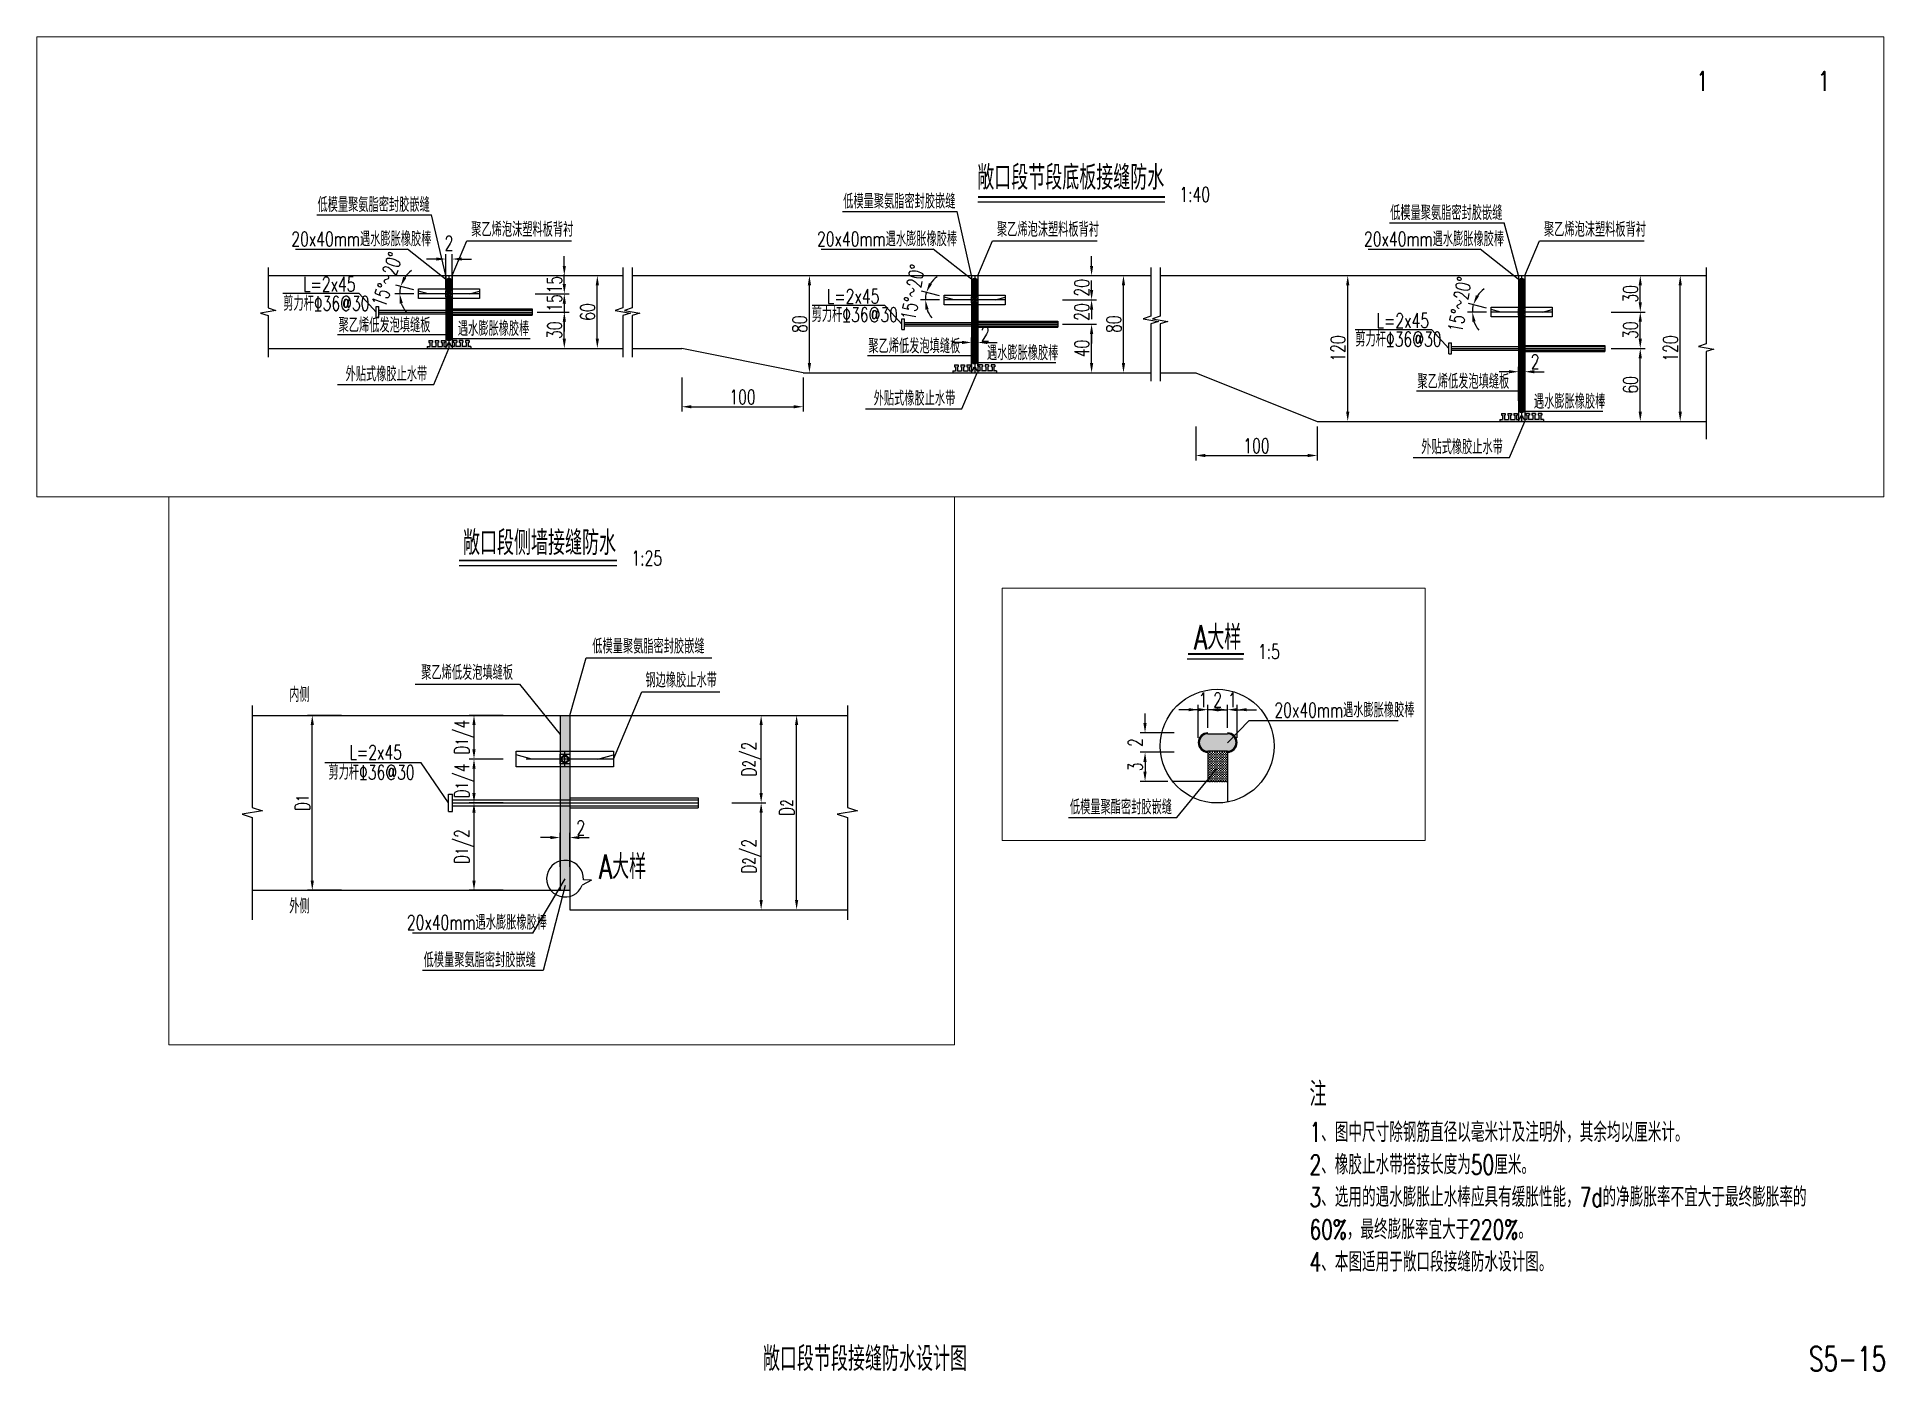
# Paper-space layout '布局1' of a CAD drawing. Header units: millimetres. Extents: x 450 to 830, y 12 to 287.
# The model-space entities are those that its viewports show. They can reach past a viewport. Long polylines and large blocks are cut down to what shows.
import ezdxf

# ---------------------------------------------------------------- set-up
doc = ezdxf.new("R2010")
doc.units = ezdxf.units.MM
doc.header["$LTSCALE"] = 0.3
doc.header["$MEASUREMENT"] = 0
doc.linetypes.add('ACAD_ISO04W100', pattern=[30, 24, -3, 0, -3])
for name, color, linetype in [('填充', 8, 'Continuous'), ('文字', 7, 'Continuous'), ('标注', 7, 'Continuous'), ('次轮廓线', 7, 'Continuous'), ('点划线', 6, 'ACAD_ISO04W100'), ('轮廓线', 1, 'Continuous')]:
    doc.layers.add(name, color=color, linetype=linetype)
doc.styles.get("Standard").update_dxf_attribs({"font": 'simplex1.shx', "width": 0.7, "bigfont": 'hztxt.shx'})
doc.dimstyles.new('25', dxfattribs={"dimscale": 2.5, "dimtxt": 3, "dimasz": 2, "dimexe": 1, "dimexo": 1, "dimgap": 0.5, "dimtad": 1, "dimdec": 1, "dimdsep": 46, "dimtxsty": 'Standard', "dimcen": 0.5, "dimadec": 0, "dimazin": 0, "dimtfac": 1, "dimtdec": 1, "dimtofl": 0, "dimtmove": 2, "dimatfit": 3, "dimfxl": 0, "dimtolj": 1, "dimtzin": 0, "dimarcsym": 0})
doc.dimstyles.new('40', dxfattribs={"dimscale": 4, "dimtxt": 3, "dimasz": 2, "dimexe": 1, "dimexo": 1, "dimgap": 0.5, "dimtad": 1, "dimdec": 1, "dimdsep": 46, "dimtxsty": 'Standard', "dimcen": 0.5, "dimadec": 0, "dimazin": 0, "dimtfac": 1, "dimtdec": 1, "dimtofl": 0, "dimtmove": 2, "dimatfit": 3, "dimfxl": 0, "dimtolj": 1, "dimtzin": 0, "dimarcsym": 0})
doc.dimstyles.new('5', dxfattribs={"dimscale": 0.5, "dimtxt": 3, "dimasz": 2, "dimexe": 1, "dimexo": 1, "dimgap": 0.5, "dimtad": 1, "dimdec": 1, "dimdsep": 46, "dimtxsty": 'Standard', "dimcen": 0.5, "dimadec": 0, "dimazin": 0, "dimtfac": 1, "dimtdec": 1, "dimtofl": 0, "dimtmove": 2, "dimatfit": 3, "dimfxl": 0, "dimtolj": 1, "dimtzin": 0, "dimarcsym": 0})

psp = doc.layouts.new('布局1')

# ---------------------------------------------------------------- texts
at = {"layer": '文字', "width": 0.7}
for s, height, p in [('1', 4, (791.48, 275.88)), ('1', 4, (816.48, 275.88)), ('敞口段节段接缝防水设计图', 5, (599.38, 12.52)), ('S5-15', 5, (814.62, 12.52))]:
    psp.add_text(s, height=height, dxfattribs=at).set_placement(p)
at = {"layer": '文字', "insert": (711.85, 71.96), "char_height": 4, "width": 110.5246, "attachment_point": 1}
psp.add_mtext('{\\H1.25x;注\\P}1、图中尺寸除钢筋直径以毫米计及注明外，其余均以厘米计。\\P2、橡胶止水带搭接长度为50厘米。\\P3、选用的遇水膨胀止水棒应具有缓胀性能，7d的净膨胀率不宜大于最终膨胀率的60%，最终膨胀率宜大于220%。\\P4、本图适用于敞口段接缝防水设计图。', dxfattribs=at)

msp = doc.modelspace()

# ---------------------------------------------------------------- texts
at = {"layer": '文字', "width": 0.7}
for s, height, p in [('敞口段节段底板接缝防水', 20, (13634.79, 23570.56)), ('1:40', 12, (13801.26, 23560.59)), ('低模量聚氨脂密封胶嵌缝', 12, (13524.49, 23554.99)), ('低模量聚氨脂密封胶嵌缝', 12, (13091.81, 23552.23)), ('低模量聚氨脂密封胶嵌缝', 12, (13974.68, 23545.54)), ('聚乙烯泡沫塑料板背衬', 12, (13218.36, 23531.87)), ('聚乙烯泡沫塑料板背衬', 12, (13651.04, 23531.87)), ('聚乙烯泡沫塑料板背衬', 12, (14101.23, 23531.87)), ('20x40mm遇水膨胀橡胶棒', 12, (13070.27, 23524)), ('20x40mm遇水膨胀橡胶棒', 12, (13502.95, 23524)), ('20x40mm遇水膨胀橡胶棒', 12, (13953.14, 23524)), ('L=2x45', 12, (13079.9, 23486.81)), ('L=2x45', 12, (13511.06, 23476.81)), ('剪力杆%%13136@30', 12, (13063.63, 23470.98)), ('剪力杆%%13136@30', 12, (13498.58, 23461.7)), ('L=2x45', 12, (13963.46, 23456.81)), ('聚乙烯低发泡填缝板', 12, (13109.16, 23453.1)), ('遇水膨胀橡胶棒', 12, (13207.36, 23450.23)), ('剪力杆%%13136@30', 12, (13946.02, 23441.51)), ('聚乙烯低发泡填缝板', 12, (13545.21, 23435.89)), ('遇水膨胀橡胶棒', 12, (13642.82, 23430.23)), (' 外贴式橡胶止水带', 12, (13109.16, 23412.84)), ('聚乙烯低发泡填缝板', 12, (13997.1, 23406.73)), (' 外贴式橡胶止水带', 12, (13543.8, 23392.84)), ('遇水膨胀橡胶棒', 12, (14093.01, 23390.23)), (' 外贴式橡胶止水带', 12, (13994.53, 23352.84)), ('敞口段侧墙接缝防水', 12.5, (13269.94, 23167.73)), ('1:25', 7.5, (13356.62, 23162.39)), ('低模量聚氨脂密封胶嵌缝', 7.5, (13336.47, 23117.05)), ('聚乙烯低发泡填缝板', 7.5, (13248.45, 23103.53)), ('钢边橡胶止水带', 7.5, (13363.82, 23099.6)), ('A大样', 2.5, (12482.67, 23103.47)), ('1:5', 1.5, (12489.23, 23102.52)), ('内侧', 7.5, (13180.54, 23092.18)), ('20x40mm遇水膨胀橡胶棒', 1.5, (12490.93, 23096.5)), ('低模量聚酯密封胶嵌缝', 1.5, (12469.89, 23086.52)), ('L=2x45', 7.5, (13211.53, 23062.47)), ('剪力杆%%13136@30', 7.5, (13200.74, 23052.18)), ('A大样', 12.5, (13339.91, 23001.09)), ('外侧', 7.5, (13180.54, 22983.33)), ('20x40mm遇水膨胀橡胶棒', 7.5, (13241.08, 22974.98)), ('低模量聚氨脂密封胶嵌缝', 7.5, (13249.71, 22955.69))]:
    msp.add_text(s, height=height, dxfattribs=at).set_placement(p)

# ---------------------------------------------------------------- blocks, each defined once
blk = doc.blocks.new('外贴式橡胶止水带')
at = {"layer": '填充'}
blk.add_hatch(color=256, dxfattribs=at).paths.add_polyline_path([(14.25, -3), (10.75, -3), (10.75, 0.5), (11.5, 0.5), (11.5, 2), (8.5, 2), (8.5, 0.5), (9.25, 0.5), (9.25, -3), (5.75, -3), (5.75, 0.5), (6.5, 0.5), (6.5, 2), (3.5, 2), (3.5, 0.5), (4.25, 0.5), (4.25, -3), (2.68, -3, -0.331227), (0.75, 0), (-0.75, 0, -0.331227), (-2.68, -3), (-4.25, -3), (-4.25, 0.5), (-3.5, 0.5), (-3.5, 2), (-6.5, 2), (-6.5, 0.5), (-5.75, 0.5), (-5.75, -3), (-9.25, -3), (-9.25, 0.5), (-8.5, 0.5), (-8.5, 2), (-11.5, 2), (-11.5, 0.5), (-10.75, 0.5), (-10.75, -3), (-14.25, -3), (-14.25, 0.5), (-13.5, 0.5), (-13.5, 2), (-16.5, 2), (-16.5, 0.5), (-15.75, 0.5), (-15.75, -3), (-18, -3), (-18, -4.5), (18, -4.5), (18, -3), (15.75, -3), (15.75, 0.5), (16.5, 0.5), (16.5, 2), (13.5, 2), (13.5, 0.5), (14.25, 0.5)])
for p, q in [((-16.5, 2), (-13.5, 2)), ((-16.5, 2), (-16.5, 0.5)), ((-13.5, 2), (-13.5, 0.5)), ((-11.5, 2), (-8.5, 2)), ((-11.5, 2), (-11.5, 0.5)), ((-8.5, 2), (-8.5, 0.5)), ((-6.5, 2), (-3.5, 2)), ((-6.5, 2), (-6.5, 0.5)), ((-3.5, 2), (-3.5, 0.5)), ((6.5, 2), (3.5, 2)), ((3.5, 2), (3.5, 0.5)), ((6.5, 2), (6.5, 0.5)), ((11.5, 2), (8.5, 2)), ((8.5, 2), (8.5, 0.5)), ((11.5, 2), (11.5, 0.5)), ((16.5, 2), (13.5, 2)), ((13.5, 2), (13.5, 0.5)), ((16.5, 2), (16.5, 0.5)), ((-16.5, 0.5), (-15.75, 0.5)), ((-15.75, 0.5), (-15.75, -3)), ((-14.25, 0.5), (-13.5, 0.5)), ((-14.25, 0.5), (-14.25, -3)), ((-11.5, 0.5), (-10.75, 0.5)), ((-10.75, 0.5), (-10.75, -3)), ((-9.25, 0.5), (-8.5, 0.5)), ((-9.25, 0.5), (-9.25, -3)), ((-6.5, 0.5), (-5.75, 0.5)), ((-5.75, 0.5), (-5.75, -3)), ((-4.25, 0.5), (-3.5, 0.5)), ((-4.25, 0.5), (-4.25, -3)), ((-0.75, 0), (0.75, 0)), ((4.25, 0.5), (3.5, 0.5)), ((4.25, 0.5), (4.25, -3)), ((6.5, 0.5), (5.75, 0.5)), ((5.75, 0.5), (5.75, -3)), ((9.25, 0.5), (8.5, 0.5)), ((9.25, 0.5), (9.25, -3)), ((11.5, 0.5), (10.75, 0.5)), ((10.75, 0.5), (10.75, -3)), ((14.25, 0.5), (13.5, 0.5)), ((14.25, 0.5), (14.25, -3)), ((16.5, 0.5), (15.75, 0.5)), ((15.75, 0.5), (15.75, -3)), ((-18, -3), (-15.75, -3)), ((-18, -3), (-18, -4.5)), ((-14.25, -3), (-10.75, -3)), ((-9.25, -3), (-5.75, -3)), ((-4.25, -3), (-2.68, -3)), ((4.25, -3), (2.68, -3)), ((9.25, -3), (5.75, -3)), ((14.25, -3), (10.75, -3)), ((18, -3), (15.75, -3)), ((18, -3), (18, -4.5)), ((-18, -4.5), (18, -4.5))]:
    blk.add_line(p, q)
for centre, start, end in [((-3.73, -0.2), 290.6305, 3.9355), ((3.73, -0.2), 176.0645, 249.3695)]:
    blk.add_arc(centre, 2.99, start, end)
blk = doc.blocks.new('钢边止水带')
at = {"layer": 'Defpoints', "color": 9}
blk.add_line((0, -4), (0, 4), dxfattribs=at)
at = {"layer": '点划线'}
blk.add_line((25, 0), (-25, 0), dxfattribs=at)
at = {"layer": '轮廓线'}
for points in [[(-25, -4), (-25, 4), (25, 4), (25, -4)], [(-2.5, 2.5), (2.5, 2.5), (2.5, -2.5), (-2.5, -2.5)]]:
    blk.add_lwpolyline(points, close=True, dxfattribs=at)
for radius in [2, 1.5]:
    blk.add_circle((0, 0), radius, dxfattribs=at)
blk = doc.blocks.new('*D27')
at = {"layer": 'Defpoints', "color": 0}
for p in [(13159.54, 23486.94), (13175.04, 23487.02), (13175.04, 23484.88), (13183.02, 23484.88), (13225.04, 23484.88)]:
    blk.add_point(p, dxfattribs=at)
at = {"layer": '标注', "color": 0, "lineweight": -2}
for p, q in [((13171.17, 23488.06), (13156.39, 23492.02)), ((13171.04, 23484.88), (13155.45, 23484.88))]:
    blk.add_line(p, q, dxfattribs=at)
for start, end in [(125.9169, 145.4584), (165, 180), (199.5416, 219.0831)]:
    blk.add_arc((13183.02, 23484.88), 23.57, start, end, dxfattribs=at)
at = {"layer": '标注', "color": 0}
for points in [[(13164.81, 23497.69), (13162.39, 23498.81), (13160.25, 23490.98)], [(13159.49, 23476.77), (13162.12, 23477.23), (13159.45, 23484.88)]]:
    blk.add_solid(points, dxfattribs=at)
at = {"layer": '标注', "color": 0, "insert": (13149.13, 23496.57), "char_height": 12, "attachment_point": 5, "rotation": 70.9686}
blk.add_mtext('\\A1;15°～20%%D', dxfattribs=at)
blk = doc.blocks.new('*D28')
at = {"layer": 'Defpoints', "color": 0}
for p in [(13592.22, 23481.94), (13607.72, 23482.02), (13607.72, 23479.88), (13615.7, 23479.88), (13657.72, 23479.88)]:
    blk.add_point(p, dxfattribs=at)
at = {"layer": '标注', "color": 0, "lineweight": -2}
for p, q in [((13603.86, 23483.06), (13589.07, 23487.02)), ((13603.72, 23479.88), (13588.13, 23479.88))]:
    blk.add_line(p, q, dxfattribs=at)
for start, end in [(125.9169, 145.4584), (165, 180), (199.5416, 219.0831)]:
    blk.add_arc((13615.7, 23479.88), 23.57, start, end, dxfattribs=at)
at = {"layer": '标注', "color": 0}
for points in [[(13597.5, 23492.69), (13595.08, 23493.81), (13592.93, 23485.98)], [(13592.17, 23471.77), (13594.8, 23472.23), (13592.13, 23479.88)]]:
    blk.add_solid(points, dxfattribs=at)
at = {"layer": '标注', "color": 0, "insert": (13581.81, 23486.02), "char_height": 12, "attachment_point": 5, "rotation": 79.7359}
blk.add_mtext('\\A1;15°～20%%D', dxfattribs=at)
blk = doc.blocks.new('*D29')
at = {"layer": 'Defpoints', "color": 0}
for p in [(14042.41, 23471.94), (14057.91, 23472.02), (14057.91, 23469.88), (14065.89, 23469.88), (14107.91, 23469.88)]:
    blk.add_point(p, dxfattribs=at)
at = {"layer": '标注', "color": 0, "lineweight": -2}
for p, q in [((14054.05, 23473.06), (14039.26, 23477.02)), ((14053.91, 23469.88), (14038.32, 23469.88))]:
    blk.add_line(p, q, dxfattribs=at)
for start, end in [(125.9169, 145.4584), (165, 180), (199.5416, 219.0831)]:
    blk.add_arc((14065.89, 23469.88), 23.57, start, end, dxfattribs=at)
at = {"layer": '标注', "color": 0}
for points in [[(14047.69, 23482.69), (14045.27, 23483.81), (14043.13, 23475.98)], [(14042.37, 23461.77), (14044.99, 23462.23), (14042.32, 23469.88)]]:
    blk.add_solid(points, dxfattribs=at)
at = {"layer": '标注', "color": 0, "insert": (14032, 23476.02), "char_height": 12, "attachment_point": 5, "rotation": 79.7359}
blk.add_mtext('\\A1;15°～20%%D', dxfattribs=at)
blk = doc.blocks.new('*D30')
at = {"layer": 'Defpoints', "color": 0}
for p in [(14151.44, 23439.88), (14180.53, 23439.88), (14082.91, 23379.88)]:
    blk.add_point(p, dxfattribs=at)
at = {"layer": '标注', "color": 0, "lineweight": -2}
for p, q in [((14156.53, 23439.88), (14184.53, 23439.88)), ((14180.53, 23387.88), (14180.53, 23431.88)), ((14156.53, 23379.88), (14184.53, 23379.88))]:
    blk.add_line(p, q, dxfattribs=at)
at = {"layer": '标注', "color": 0}
for points in [[(14179.2, 23431.88), (14181.86, 23431.88), (14180.53, 23439.88)], [(14179.2, 23387.88), (14181.86, 23387.88), (14180.53, 23379.88)]]:
    blk.add_solid(points, dxfattribs=at)
at = {"layer": '标注', "color": 0, "insert": (14172.53, 23409.88), "char_height": 12, "attachment_point": 5, "rotation": 90}
blk.add_mtext('\\A1;60', dxfattribs=at)
blk = doc.blocks.new('*D31')
at = {"layer": 'Defpoints', "color": 0}
for p in [(14107.91, 23469.88), (14180.53, 23469.88), (14151.44, 23439.88)]:
    blk.add_point(p, dxfattribs=at)
at = {"layer": '标注', "color": 0, "lineweight": -2}
for p, q in [((14156.53, 23469.88), (14184.53, 23469.88)), ((14180.53, 23447.88), (14180.53, 23461.88)), ((14156.53, 23439.88), (14184.53, 23439.88))]:
    blk.add_line(p, q, dxfattribs=at)
at = {"layer": '标注', "color": 0}
for points in [[(14179.2, 23461.88), (14181.86, 23461.88), (14180.53, 23469.88)], [(14179.2, 23447.88), (14181.86, 23447.88), (14180.53, 23439.88)]]:
    blk.add_solid(points, dxfattribs=at)
at = {"layer": '标注', "color": 0, "insert": (14172.53, 23454.88), "char_height": 12, "attachment_point": 5, "rotation": 90}
blk.add_mtext('\\A1;30', dxfattribs=at)
blk = doc.blocks.new('*D32')
at = {"layer": 'Defpoints', "color": 0}
for p in [(14082.91, 23499.88), (14180.53, 23499.88), (14107.91, 23469.88)]:
    blk.add_point(p, dxfattribs=at)
at = {"layer": '标注', "color": 0, "lineweight": -2}
for p, q in [((14156.53, 23499.88), (14184.53, 23499.88)), ((14180.53, 23477.88), (14180.53, 23491.88)), ((14156.53, 23469.88), (14184.53, 23469.88))]:
    blk.add_line(p, q, dxfattribs=at)
at = {"layer": '标注', "color": 0}
for points in [[(14179.2, 23491.88), (14181.86, 23491.88), (14180.53, 23499.88)], [(14179.2, 23477.88), (14181.86, 23477.88), (14180.53, 23469.88)]]:
    blk.add_solid(points, dxfattribs=at)
at = {"layer": '标注', "color": 0, "insert": (14172.53, 23484.88), "char_height": 12, "attachment_point": 5, "rotation": 90}
blk.add_mtext('\\A1;30', dxfattribs=at)
blk = doc.blocks.new('*D33')
at = {"layer": 'Defpoints', "color": 0}
for p in [(14082.91, 23499.88), (14213.43, 23499.88), (14082.91, 23379.88)]:
    blk.add_point(p, dxfattribs=at)
at = {"layer": '标注', "color": 0, "lineweight": -2}
for p, q in [((14189.43, 23499.88), (14217.43, 23499.88)), ((14213.43, 23387.88), (14213.43, 23491.88)), ((14189.43, 23379.88), (14217.43, 23379.88))]:
    blk.add_line(p, q, dxfattribs=at)
at = {"layer": '标注', "color": 0}
for points in [[(14212.1, 23491.88), (14214.77, 23491.88), (14213.43, 23499.88)], [(14212.1, 23387.88), (14214.77, 23387.88), (14213.43, 23379.88)]]:
    blk.add_solid(points, dxfattribs=at)
at = {"layer": '标注', "color": 0, "insert": (14205.43, 23439.88), "char_height": 12, "attachment_point": 5, "rotation": 90}
blk.add_mtext('\\A1;120', dxfattribs=at)
blk = doc.blocks.new('*D34')
at = {"layer": 'Defpoints', "color": 0}
for p in [(13268.57, 23469.88), (13294.96, 23469.88), (13218.04, 23439.88)]:
    blk.add_point(p, dxfattribs=at)
at = {"layer": '标注', "color": 0, "lineweight": -2}
for p, q in [((13272.57, 23469.88), (13298.96, 23469.88)), ((13294.96, 23447.88), (13294.96, 23461.88)), ((13270.96, 23439.88), (13298.96, 23439.88))]:
    blk.add_line(p, q, dxfattribs=at)
at = {"layer": '标注', "color": 0}
for points in [[(13293.62, 23461.88), (13296.29, 23461.88), (13294.96, 23469.88)], [(13293.62, 23447.88), (13296.29, 23447.88), (13294.96, 23439.88)]]:
    blk.add_solid(points, dxfattribs=at)
at = {"layer": '标注', "color": 0, "insert": (13286.96, 23454.88), "char_height": 12, "attachment_point": 5, "rotation": 90}
blk.add_mtext('\\A1;30', dxfattribs=at)
blk = doc.blocks.new('*D35')
at = {"layer": 'Defpoints', "color": 0}
for p in [(13225.04, 23484.88), (13294.96, 23484.88), (13268.57, 23469.88)]:
    blk.add_point(p, dxfattribs=at)
at = {"layer": '标注', "color": 0, "lineweight": -2}
for p, q in [((13294.96, 23492.88), (13294.96, 23500.88)), ((13270.96, 23484.88), (13298.96, 23484.88)), ((13272.57, 23469.88), (13298.96, 23469.88)), ((13294.96, 23461.88), (13294.96, 23453.88))]:
    blk.add_line(p, q, dxfattribs=at)
at = {"layer": '标注', "color": 0}
for points in [[(13293.62, 23492.88), (13296.29, 23492.88), (13294.96, 23484.88)], [(13293.62, 23461.88), (13296.29, 23461.88), (13294.96, 23469.88)]]:
    blk.add_solid(points, dxfattribs=at)
at = {"layer": '标注', "color": 0, "insert": (13286.96, 23477.38), "char_height": 12, "attachment_point": 5, "rotation": 90}
blk.add_mtext('\\A1;15', dxfattribs=at)
blk = doc.blocks.new('*D36')
at = {"layer": 'Defpoints', "color": 0}
for p in [(13202.54, 23499.88), (13294.96, 23499.88), (13225.04, 23484.88)]:
    blk.add_point(p, dxfattribs=at)
at = {"layer": '标注', "color": 0, "lineweight": -2}
for p, q in [((13294.96, 23507.88), (13294.96, 23515.88)), ((13270.96, 23499.88), (13298.96, 23499.88)), ((13270.96, 23484.88), (13298.96, 23484.88)), ((13294.96, 23476.88), (13294.96, 23468.88))]:
    blk.add_line(p, q, dxfattribs=at)
at = {"layer": '标注', "color": 0}
for points in [[(13293.62, 23507.88), (13296.29, 23507.88), (13294.96, 23499.88)], [(13293.62, 23476.88), (13296.29, 23476.88), (13294.96, 23484.88)]]:
    blk.add_solid(points, dxfattribs=at)
at = {"layer": '标注', "color": 0, "insert": (13286.96, 23492.38), "char_height": 12, "attachment_point": 5, "rotation": 90}
blk.add_mtext('\\A1;15', dxfattribs=at)
blk = doc.blocks.new('*D37')
at = {"layer": 'Defpoints', "color": 0}
for p in [(13202.54, 23499.88), (13322.13, 23499.88), (13202.54, 23439.88)]:
    blk.add_point(p, dxfattribs=at)
at = {"layer": '标注', "color": 0, "lineweight": -2}
for p, q in [((13298.13, 23499.88), (13326.13, 23499.88)), ((13322.13, 23447.88), (13322.13, 23491.88)), ((13298.13, 23439.88), (13326.13, 23439.88))]:
    blk.add_line(p, q, dxfattribs=at)
at = {"layer": '标注', "color": 0}
for points in [[(13320.8, 23491.88), (13323.47, 23491.88), (13322.13, 23499.88)], [(13320.8, 23447.88), (13323.47, 23447.88), (13322.13, 23439.88)]]:
    blk.add_solid(points, dxfattribs=at)
at = {"layer": '标注', "color": 0, "insert": (13314.13, 23469.88), "char_height": 12, "attachment_point": 5, "rotation": 90}
blk.add_mtext('\\A1;60', dxfattribs=at)
blk = doc.blocks.new('*D38')
at = {"layer": 'Defpoints', "color": 0}
for p in [(13391.63, 23439.88), (13491.63, 23419.88), (13491.63, 23391.91)]:
    blk.add_point(p, dxfattribs=at)
at = {"layer": '标注', "color": 0, "lineweight": -2}
for p, q in [((13391.63, 23415.91), (13391.63, 23387.91)), ((13491.63, 23415.88), (13491.63, 23387.91)), ((13399.63, 23391.91), (13483.63, 23391.91))]:
    blk.add_line(p, q, dxfattribs=at)
at = {"layer": '标注', "color": 0}
for points in [[(13399.63, 23393.24), (13399.63, 23390.57), (13391.63, 23391.91)], [(13483.63, 23393.24), (13483.63, 23390.57), (13491.63, 23391.91)]]:
    blk.add_solid(points, dxfattribs=at)
at = {"layer": '标注', "color": 0, "insert": (13441.63, 23399.91), "char_height": 12, "attachment_point": 5}
blk.add_mtext('\\A1;100', dxfattribs=at)
blk = doc.blocks.new('*D39')
at = {"layer": 'Defpoints', "color": 0}
for p in [(13350.67, 23499.88), (13496.7, 23499.88), (13491.63, 23419.88)]:
    blk.add_point(p, dxfattribs=at)
at = {"layer": '标注', "color": 0, "lineweight": -2}
for p, q in [((13472.7, 23499.88), (13500.7, 23499.88)), ((13496.7, 23427.88), (13496.7, 23491.88)), ((13495.63, 23419.88), (13500.7, 23419.88))]:
    blk.add_line(p, q, dxfattribs=at)
at = {"layer": '标注', "color": 0}
for points in [[(13495.36, 23491.88), (13498.03, 23491.88), (13496.7, 23499.88)], [(13495.36, 23427.88), (13498.03, 23427.88), (13496.7, 23419.88)]]:
    blk.add_solid(points, dxfattribs=at)
at = {"layer": '标注', "color": 0, "insert": (13488.7, 23459.88), "char_height": 12, "attachment_point": 5, "rotation": 90}
blk.add_mtext('\\A1;80', dxfattribs=at)
blk = doc.blocks.new('*D40')
at = {"layer": 'Defpoints', "color": 0}
for p in [(13635.22, 23459.88), (13728.93, 23459.88), (13650.72, 23419.88)]:
    blk.add_point(p, dxfattribs=at)
at = {"layer": '标注', "color": 0, "lineweight": -2}
for p, q in [((13704.93, 23459.88), (13732.93, 23459.88)), ((13728.93, 23427.88), (13728.93, 23451.88)), ((13704.93, 23419.88), (13732.93, 23419.88))]:
    blk.add_line(p, q, dxfattribs=at)
at = {"layer": '标注', "color": 0}
for points in [[(13727.6, 23451.88), (13730.27, 23451.88), (13728.93, 23459.88)], [(13727.6, 23427.88), (13730.27, 23427.88), (13728.93, 23419.88)]]:
    blk.add_solid(points, dxfattribs=at)
at = {"layer": '标注', "color": 0, "insert": (13720.93, 23439.88), "char_height": 12, "attachment_point": 5, "rotation": 90}
blk.add_mtext('\\A1;40', dxfattribs=at)
blk = doc.blocks.new('*D41')
at = {"layer": 'Defpoints', "color": 0}
for p in [(13657.72, 23479.88), (13728.93, 23479.88), (13635.22, 23459.88)]:
    blk.add_point(p, dxfattribs=at)
at = {"layer": '标注', "color": 0, "lineweight": -2}
for p, q in [((13728.93, 23487.88), (13728.93, 23495.88)), ((13704.93, 23479.88), (13732.93, 23479.88)), ((13704.93, 23459.88), (13732.93, 23459.88)), ((13728.93, 23451.88), (13728.93, 23443.88))]:
    blk.add_line(p, q, dxfattribs=at)
at = {"layer": '标注', "color": 0}
for points in [[(13727.6, 23487.88), (13730.27, 23487.88), (13728.93, 23479.88)], [(13727.6, 23451.88), (13730.27, 23451.88), (13728.93, 23459.88)]]:
    blk.add_solid(points, dxfattribs=at)
at = {"layer": '标注', "color": 0, "insert": (13720.93, 23469.88), "char_height": 12, "attachment_point": 5, "rotation": 90}
blk.add_mtext('\\A1;20', dxfattribs=at)
blk = doc.blocks.new('*D42')
at = {"layer": 'Defpoints', "color": 0}
for p in [(13635.22, 23499.88), (13728.93, 23499.88), (13657.72, 23479.88)]:
    blk.add_point(p, dxfattribs=at)
at = {"layer": '标注', "color": 0, "lineweight": -2}
for p, q in [((13728.93, 23507.88), (13728.93, 23515.88)), ((13704.93, 23499.88), (13732.93, 23499.88)), ((13704.93, 23479.88), (13732.93, 23479.88)), ((13728.93, 23471.88), (13728.93, 23463.88))]:
    blk.add_line(p, q, dxfattribs=at)
at = {"layer": '标注', "color": 0}
for points in [[(13727.6, 23507.88), (13730.27, 23507.88), (13728.93, 23499.88)], [(13727.6, 23471.88), (13730.27, 23471.88), (13728.93, 23479.88)]]:
    blk.add_solid(points, dxfattribs=at)
at = {"layer": '标注', "color": 0, "insert": (13720.93, 23489.88), "char_height": 12, "attachment_point": 5, "rotation": 90}
blk.add_mtext('\\A1;20', dxfattribs=at)
blk = doc.blocks.new('*D43')
at = {"layer": 'Defpoints', "color": 0}
for p in [(13635.22, 23499.88), (13755.17, 23499.88), (13635.22, 23419.88)]:
    blk.add_point(p, dxfattribs=at)
at = {"layer": '标注', "color": 0, "lineweight": -2}
for p, q in [((13731.17, 23499.88), (13759.17, 23499.88)), ((13755.17, 23427.88), (13755.17, 23491.88)), ((13731.17, 23419.88), (13759.17, 23419.88))]:
    blk.add_line(p, q, dxfattribs=at)
at = {"layer": '标注', "color": 0}
for points in [[(13753.84, 23491.88), (13756.5, 23491.88), (13755.17, 23499.88)], [(13753.84, 23427.88), (13756.5, 23427.88), (13755.17, 23419.88)]]:
    blk.add_solid(points, dxfattribs=at)
at = {"layer": '标注', "color": 0, "insert": (13747.17, 23459.88), "char_height": 12, "attachment_point": 5, "rotation": 90}
blk.add_mtext('\\A1;80', dxfattribs=at)
blk = doc.blocks.new('*D44')
at = {"layer": 'Defpoints', "color": 0}
for p in [(13814.66, 23419.88), (13914.66, 23379.88), (13914.66, 23351.78)]:
    blk.add_point(p, dxfattribs=at)
at = {"layer": '标注', "color": 0, "lineweight": -2}
for p, q in [((13814.66, 23375.78), (13814.66, 23347.78)), ((13914.66, 23375.78), (13914.66, 23347.78)), ((13822.66, 23351.78), (13906.66, 23351.78))]:
    blk.add_line(p, q, dxfattribs=at)
at = {"layer": '标注', "color": 0}
for points in [[(13822.66, 23353.11), (13822.66, 23350.44), (13814.66, 23351.78)], [(13906.66, 23353.11), (13906.66, 23350.44), (13914.66, 23351.78)]]:
    blk.add_solid(points, dxfattribs=at)
at = {"layer": '标注', "color": 0, "insert": (13864.66, 23359.78), "char_height": 12, "attachment_point": 5}
blk.add_mtext('\\A1;100', dxfattribs=at)
blk = doc.blocks.new('*D45')
at = {"layer": 'Defpoints', "color": 0}
for p in [(13785.27, 23499.88), (13939.74, 23499.88), (13914.66, 23379.88)]:
    blk.add_point(p, dxfattribs=at)
at = {"layer": '标注', "color": 0, "lineweight": -2}
for p, q in [((13915.74, 23499.88), (13943.74, 23499.88)), ((13939.74, 23387.88), (13939.74, 23491.88)), ((13918.66, 23379.88), (13943.74, 23379.88))]:
    blk.add_line(p, q, dxfattribs=at)
at = {"layer": '标注', "color": 0}
for points in [[(13938.41, 23491.88), (13941.07, 23491.88), (13939.74, 23499.88)], [(13938.41, 23387.88), (13941.07, 23387.88), (13939.74, 23379.88)]]:
    blk.add_solid(points, dxfattribs=at)
at = {"layer": '标注', "color": 0, "insert": (13931.74, 23439.88), "char_height": 12, "attachment_point": 5, "rotation": 90}
blk.add_mtext('\\A1;120', dxfattribs=at)
blk = doc.blocks.new('*D46')
at = {"layer": 'Defpoints', "color": 0}
for p in [(13390.9, 23040.25), (13423.32, 23040.25), (13324.87, 22985.25)]:
    blk.add_point(p, dxfattribs=at)
at = {"layer": '标注', "color": 0, "lineweight": -2}
for p, q in [((13408.32, 23040.25), (13425.82, 23040.25)), ((13423.32, 22990.25), (13423.32, 23035.25)), ((13408.32, 22985.25), (13425.82, 22985.25))]:
    blk.add_line(p, q, dxfattribs=at)
at = {"layer": '标注', "color": 0}
for points in [[(13422.49, 23035.25), (13424.15, 23035.25), (13423.32, 23040.25)], [(13422.49, 22990.25), (13424.15, 22990.25), (13423.32, 22985.25)]]:
    blk.add_solid(points, dxfattribs=at)
at = {"layer": '标注', "color": 0, "insert": (13418.32, 23012.75), "char_height": 7.5, "attachment_point": 5, "rotation": 90}
blk.add_mtext('\\A1;D{\\H0.8333x;2}/2', dxfattribs=at)
blk = doc.blocks.new('*D47')
at = {"layer": 'Defpoints', "color": 0}
for p in [(13324.87, 23085.25), (13423.32, 23085.25), (13390.9, 23040.25)]:
    blk.add_point(p, dxfattribs=at)
at = {"layer": '标注', "color": 0, "lineweight": -2}
for p, q in [((13408.32, 23085.25), (13425.82, 23085.25)), ((13423.32, 23045.25), (13423.32, 23080.25)), ((13408.32, 23040.25), (13425.82, 23040.25))]:
    blk.add_line(p, q, dxfattribs=at)
at = {"layer": '标注', "color": 0}
for points in [[(13422.49, 23080.25), (13424.15, 23080.25), (13423.32, 23085.25)], [(13422.49, 23045.25), (13424.15, 23045.25), (13423.32, 23040.25)]]:
    blk.add_solid(points, dxfattribs=at)
at = {"layer": '标注', "color": 0, "insert": (13418.32, 23062.75), "char_height": 7.5, "attachment_point": 5, "rotation": 90}
blk.add_mtext('\\A1;D{\\H0.8333x;2}/2', dxfattribs=at)
blk = doc.blocks.new('*D48')
at = {"layer": 'Defpoints', "color": 0}
for p in [(13324.87, 23085.25), (13441.56, 23085.25), (13324.87, 22985.25)]:
    blk.add_point(p, dxfattribs=at)
at = {"layer": '标注', "color": 0, "lineweight": -2}
for p, q in [((13426.56, 23085.25), (13444.06, 23085.25)), ((13441.56, 22990.25), (13441.56, 23080.25)), ((13426.56, 22985.25), (13444.06, 22985.25))]:
    blk.add_line(p, q, dxfattribs=at)
at = {"layer": '标注', "color": 0}
for points in [[(13440.73, 23080.25), (13442.39, 23080.25), (13441.56, 23085.25)], [(13440.73, 22990.25), (13442.39, 22990.25), (13441.56, 22985.25)]]:
    blk.add_solid(points, dxfattribs=at)
at = {"layer": '标注', "color": 0, "insert": (13436.56, 23037.75), "char_height": 7.5, "attachment_point": 5, "rotation": 90}
blk.add_mtext('\\A1;D{\\H0.8333x;2}', dxfattribs=at)
blk = doc.blocks.new('*D49')
at = {"layer": 'Defpoints', "color": 0}
for p in [(13319.87, 23085.25), (13275.61, 23062.75), (13297.37, 23062.75)]:
    blk.add_point(p, dxfattribs=at)
at = {"layer": '标注', "color": 0, "lineweight": -2}
for p, q in [((13290.61, 23085.25), (13273.11, 23085.25)), ((13275.61, 23080.25), (13275.61, 23067.75)), ((13290.61, 23062.75), (13273.11, 23062.75))]:
    blk.add_line(p, q, dxfattribs=at)
at = {"layer": '标注', "color": 0}
for points in [[(13274.77, 23080.25), (13276.44, 23080.25), (13275.61, 23085.25)], [(13274.77, 23067.75), (13276.44, 23067.75), (13275.61, 23062.75)]]:
    blk.add_solid(points, dxfattribs=at)
at = {"layer": '标注', "color": 0, "insert": (13270.61, 23074), "char_height": 7.5, "attachment_point": 5, "rotation": 90}
blk.add_mtext('\\A1;D{\\H0.8333x;1}/4', dxfattribs=at)
blk = doc.blocks.new('*D50')
at = {"layer": 'Defpoints', "color": 0}
for p in [(13297.37, 23062.75), (13275.61, 23040.25), (13390.9, 23040.25)]:
    blk.add_point(p, dxfattribs=at)
at = {"layer": '标注', "color": 0, "lineweight": -2}
for p, q in [((13290.61, 23062.75), (13273.11, 23062.75)), ((13275.61, 23057.75), (13275.61, 23045.25)), ((13290.61, 23040.25), (13273.11, 23040.25))]:
    blk.add_line(p, q, dxfattribs=at)
at = {"layer": '标注', "color": 0}
for points in [[(13274.77, 23057.75), (13276.44, 23057.75), (13275.61, 23062.75)], [(13274.77, 23045.25), (13276.44, 23045.25), (13275.61, 23040.25)]]:
    blk.add_solid(points, dxfattribs=at)
at = {"layer": '标注', "color": 0, "insert": (13270.61, 23051.5), "char_height": 7.5, "attachment_point": 5, "rotation": 90}
blk.add_mtext('\\A1;D{\\H0.8333x;1}/4', dxfattribs=at)
blk = doc.blocks.new('*D51')
at = {"layer": 'Defpoints', "color": 0}
for p in [(13390.9, 23040.25), (13275.61, 22995.25), (13319.87, 22995.25)]:
    blk.add_point(p, dxfattribs=at)
at = {"layer": '标注', "color": 0, "lineweight": -2}
for p, q in [((13290.61, 23040.25), (13273.11, 23040.25)), ((13275.61, 23035.25), (13275.61, 23000.25)), ((13290.61, 22995.25), (13273.11, 22995.25))]:
    blk.add_line(p, q, dxfattribs=at)
at = {"layer": '标注', "color": 0}
for points in [[(13274.77, 23035.25), (13276.44, 23035.25), (13275.61, 23040.25)], [(13274.77, 23000.25), (13276.44, 23000.25), (13275.61, 22995.25)]]:
    blk.add_solid(points, dxfattribs=at)
at = {"layer": '标注', "color": 0, "insert": (13270.61, 23017.75), "char_height": 7.5, "attachment_point": 5, "rotation": 90}
blk.add_mtext('\\A1;D{\\H0.8333x;1}/2', dxfattribs=at)
blk = doc.blocks.new('*D52')
at = {"layer": 'Defpoints', "color": 0}
for p in [(13319.87, 23022.39), (13319.87, 22995.25), (13324.87, 22995.25)]:
    blk.add_point(p, dxfattribs=at)
at = {"layer": '标注', "color": 0, "lineweight": -2}
for p, q in [((13319.87, 23007.39), (13319.87, 23024.89)), ((13324.87, 23007.39), (13324.87, 23024.89)), ((13314.87, 23022.39), (13309.87, 23022.39)), ((13329.87, 23022.39), (13334.87, 23022.39))]:
    blk.add_line(p, q, dxfattribs=at)
at = {"layer": '标注', "color": 0}
for points in [[(13314.87, 23023.22), (13314.87, 23021.56), (13319.87, 23022.39)], [(13329.87, 23023.22), (13329.87, 23021.56), (13324.87, 23022.39)]]:
    blk.add_solid(points, dxfattribs=at)
at = {"layer": '标注', "color": 0, "insert": (13330.53, 23027.39), "char_height": 7.5, "attachment_point": 5}
blk.add_mtext('\\A1;2', dxfattribs=at)
blk = doc.blocks.new('*D53')
at = {"layer": 'Defpoints', "color": 0}
for p in [(13192.42, 23085.25), (13324.87, 23085.25), (13324.87, 22995.25)]:
    blk.add_point(p, dxfattribs=at)
at = {"layer": '标注', "color": 0, "lineweight": -2}
for p, q in [((13207.42, 23085.25), (13189.92, 23085.25)), ((13192.42, 23000.25), (13192.42, 23080.25)), ((13207.42, 22995.25), (13189.92, 22995.25))]:
    blk.add_line(p, q, dxfattribs=at)
at = {"layer": '标注', "color": 0}
for points in [[(13191.59, 23080.25), (13193.26, 23080.25), (13192.42, 23085.25)], [(13191.59, 23000.25), (13193.26, 23000.25), (13192.42, 22995.25)]]:
    blk.add_solid(points, dxfattribs=at)
at = {"layer": '标注', "color": 0, "insert": (13187.42, 23040.25), "char_height": 7.5, "attachment_point": 5, "rotation": 90}
blk.add_mtext('\\A1;D{\\H0.8333x;1}', dxfattribs=at)
blk = doc.blocks.new('*D54')
at = {"layer": 'Defpoints', "color": 0}
for p in [(13635.22, 23444.84), (13630.22, 23421.46), (13635.22, 23421.46)]:
    blk.add_point(p, dxfattribs=at)
at = {"layer": '标注', "color": 0, "lineweight": -2}
for p, q in [((13630.22, 23425.46), (13630.22, 23448.84)), ((13635.22, 23425.46), (13635.22, 23448.84)), ((13622.22, 23444.84), (13614.22, 23444.84)), ((13643.22, 23444.84), (13651.22, 23444.84))]:
    blk.add_line(p, q, dxfattribs=at)
at = {"layer": '标注', "color": 0}
for points in [[(13622.22, 23446.17), (13622.22, 23443.51), (13630.22, 23444.84)], [(13643.22, 23446.17), (13643.22, 23443.51), (13635.22, 23444.84)]]:
    blk.add_solid(points, dxfattribs=at)
at = {"layer": '标注', "color": 0, "insert": (13641.44, 23451.88), "char_height": 12, "attachment_point": 5}
blk.add_mtext('\\A1;2', dxfattribs=at)
blk = doc.blocks.new('*D55')
at = {"color": 0, "lineweight": -2}
for p, q in [((14080.41, 23396.73), (14080.41, 23424.73)), ((14085.41, 23396.73), (14085.41, 23424.73)), ((14072.41, 23420.73), (14064.41, 23420.73)), ((14093.41, 23420.73), (14101.41, 23420.73))]:
    blk.add_line(p, q, dxfattribs=at)
at = {"color": 0}
for points in [[(14072.41, 23422.06), (14072.41, 23419.4), (14080.41, 23420.73)], [(14093.41, 23422.06), (14093.41, 23419.4), (14085.41, 23420.73)]]:
    blk.add_solid(points, dxfattribs=at)
at = {"layer": 'Defpoints', "color": 0}
for p in [(14080.41, 23420.73), (14080.41, 23381.46), (14085.41, 23381.46)]:
    blk.add_point(p, dxfattribs=at)
at = {"color": 0, "insert": (14093.97, 23428.99), "char_height": 12, "attachment_point": 5}
blk.add_mtext('\\A1;2', dxfattribs=at)
blk = doc.blocks.new('*D56')
at = {"color": 0, "lineweight": -2}
for p, q in [((13197.54, 23489.49), (13197.54, 23517.49)), ((13202.54, 23489.49), (13202.54, 23517.49)), ((13189.54, 23513.49), (13181.54, 23513.49)), ((13210.54, 23513.49), (13218.54, 23513.49))]:
    blk.add_line(p, q, dxfattribs=at)
at = {"color": 0}
for points in [[(13189.54, 23514.82), (13189.54, 23512.16), (13197.54, 23513.49)], [(13210.54, 23514.82), (13210.54, 23512.16), (13202.54, 23513.49)]]:
    blk.add_solid(points, dxfattribs=at)
at = {"layer": 'Defpoints', "color": 0}
for p in [(13197.54, 23513.49), (13197.54, 23448.2), (13202.54, 23448.2)]:
    blk.add_point(p, dxfattribs=at)
at = {"color": 0, "insert": (13200.04, 23526.49), "char_height": 12, "attachment_point": 5}
blk.add_mtext('\\A1;2', dxfattribs=at)
blk = doc.blocks.new('*D57')
at = {"color": 0, "lineweight": -2}
for p, q in [((12483.09, 23097.29), (12482.09, 23097.29)), ((12484.09, 23095.41), (12484.09, 23097.79)), ((12486.09, 23095.41), (12486.09, 23097.79)), ((12487.09, 23097.29), (12488.09, 23097.29))]:
    blk.add_line(p, q, dxfattribs=at)
at = {"color": 0}
for points in [[(12483.09, 23097.45), (12483.09, 23097.12), (12484.09, 23097.29)], [(12487.09, 23097.45), (12487.09, 23097.12), (12486.09, 23097.29)]]:
    blk.add_solid(points, dxfattribs=at)
at = {"layer": 'Defpoints', "color": 0}
for p in [(12484.09, 23097.29), (12484.09, 23094.91), (12486.09, 23094.91)]:
    blk.add_point(p, dxfattribs=at)
at = {"color": 0, "insert": (12485.09, 23098.29), "char_height": 1.5, "attachment_point": 5}
blk.add_mtext('\\A1;2', dxfattribs=at)
blk = doc.blocks.new('*D58')
at = {"color": 0, "lineweight": -2}
for p, q in [((12485.09, 23097.29), (12484.09, 23097.29)), ((12486.09, 23095.41), (12486.09, 23097.79)), ((12487.09, 23094.41), (12487.09, 23097.79)), ((12488.09, 23097.29), (12489.09, 23097.29))]:
    blk.add_line(p, q, dxfattribs=at)
at = {"color": 0}
for points in [[(12485.09, 23097.45), (12485.09, 23097.12), (12486.09, 23097.29)], [(12488.09, 23097.45), (12488.09, 23097.12), (12487.09, 23097.29)]]:
    blk.add_solid(points, dxfattribs=at)
at = {"layer": 'Defpoints', "color": 0}
for p in [(12486.09, 23097.29), (12486.09, 23094.91), (12487.09, 23093.91)]:
    blk.add_point(p, dxfattribs=at)
at = {"color": 0, "insert": (12486.59, 23098.29), "char_height": 1.5, "attachment_point": 5}
blk.add_mtext('\\A1;1', dxfattribs=at)
blk = doc.blocks.new('*D59')
at = {"color": 0, "lineweight": -2}
for p, q in [((12482.09, 23097.29), (12481.09, 23097.29)), ((12483.09, 23094.41), (12483.09, 23097.79)), ((12484.09, 23095.41), (12484.09, 23097.79)), ((12485.09, 23097.29), (12486.09, 23097.29))]:
    blk.add_line(p, q, dxfattribs=at)
at = {"color": 0}
for points in [[(12482.09, 23097.45), (12482.09, 23097.12), (12483.09, 23097.29)], [(12485.09, 23097.45), (12485.09, 23097.12), (12484.09, 23097.29)]]:
    blk.add_solid(points, dxfattribs=at)
at = {"layer": 'Defpoints', "color": 0}
for p in [(12484.09, 23097.29), (12483.09, 23093.91), (12484.09, 23094.91)]:
    blk.add_point(p, dxfattribs=at)
at = {"color": 0, "insert": (12483.59, 23098.29), "char_height": 1.5, "attachment_point": 5}
blk.add_mtext('\\A1;1', dxfattribs=at)
blk = doc.blocks.new('*D60')
at = {"color": 0, "lineweight": -2}
for p, q in [((12477.62, 23095.91), (12477.62, 23096.91)), ((12480.62, 23094.91), (12477.12, 23094.91)), ((12480.62, 23092.91), (12477.12, 23092.91)), ((12477.62, 23091.91), (12477.62, 23090.91))]:
    blk.add_line(p, q, dxfattribs=at)
at = {"color": 0}
for points in [[(12477.45, 23095.91), (12477.78, 23095.91), (12477.62, 23094.91)], [(12477.45, 23091.91), (12477.78, 23091.91), (12477.62, 23092.91)]]:
    blk.add_solid(points, dxfattribs=at)
at = {"layer": 'Defpoints', "color": 0}
for p in [(12484.09, 23094.91), (12477.62, 23092.91), (12484.09, 23092.91)]:
    blk.add_point(p, dxfattribs=at)
at = {"color": 0, "insert": (12476.62, 23093.91), "char_height": 1.5, "attachment_point": 5, "rotation": 90}
blk.add_mtext('\\A1;2', dxfattribs=at)
blk = doc.blocks.new('*D61')
at = {"color": 0, "lineweight": -2}
for p, q in [((12480.62, 23092.91), (12477.12, 23092.91)), ((12477.62, 23091.91), (12477.62, 23090.91)), ((12479.95, 23089.91), (12477.12, 23089.91))]:
    blk.add_line(p, q, dxfattribs=at)
at = {"color": 0}
for points in [[(12477.45, 23091.91), (12477.78, 23091.91), (12477.62, 23092.91)], [(12477.45, 23090.91), (12477.78, 23090.91), (12477.62, 23089.91)]]:
    blk.add_solid(points, dxfattribs=at)
at = {"layer": 'Defpoints', "color": 0}
for p in [(12484.09, 23092.91), (12477.62, 23089.91), (12480.45, 23089.91)]:
    blk.add_point(p, dxfattribs=at)
at = {"color": 0, "insert": (12476.62, 23091.41), "char_height": 1.5, "attachment_point": 5, "rotation": 90}
blk.add_mtext('\\A1;3', dxfattribs=at)

# ---------------------------------------------------------------- dimensions: what is measured, and where the dimension line sits
dim = msp.add_linear_dim(base=(13197.54, 23513.49), p1=(13202.54, 23448.2), p2=(13197.54, 23448.2), text='2', dimstyle='40')
dim.commit()
dim.dimension.update_dxf_attribs({"geometry": '*D56', "text_midpoint": (13200.04, 23526.49)})
dim = msp.add_linear_dim(base=(14080.41, 23420.73), p1=(14085.41, 23381.46), p2=(14080.41, 23381.46), text='2', dimstyle='40')
dim.commit()
dim.dimension.update_dxf_attribs({"geometry": '*D55', "text_midpoint": (14093.97, 23428.99), "dimtype": 160})
for base, p1, p2, picture, middle in [((12484.09, 23097.29), (12483.09, 23093.91), (12484.09, 23094.91), '*D59', (12483.59, 23098.29)), ((12484.09, 23097.29), (12486.09, 23094.91), (12484.09, 23094.91), '*D57', (12485.09, 23098.29)), ((12486.09, 23097.29), (12487.09, 23093.91), (12486.09, 23094.91), '*D58', (12486.59, 23098.29))]:
    dim = msp.add_linear_dim(base=base, p1=p1, p2=p2, dimstyle='5')
    dim.commit()
    dim.dimension.update_dxf_attribs({"geometry": picture, "text_midpoint": middle})
for base, p1, p2, picture, middle in [((12477.62, 23092.91), (12484.09, 23094.91), (12484.09, 23092.91), '*D60', (12476.62, 23093.91)), ((12477.62, 23089.91), (12484.09, 23092.91), (12480.45, 23089.91), '*D61', (12476.62, 23091.41))]:
    dim = msp.add_linear_dim(base=base, p1=p1, p2=p2, angle=90, dimstyle='5')
    dim.commit()
    dim.dimension.update_dxf_attribs({"geometry": picture, "text_midpoint": middle})
at = {"layer": '标注'}
for base, line1, line2, picture, middle in [((13159.54, 23486.94), ((13183.02, 23484.88), (13175.04, 23487.02)), ((13225.04, 23484.88), (13175.04, 23484.88)), '*D27', (13149.13, 23496.57)), ((13592.22, 23481.94), ((13615.7, 23479.88), (13607.72, 23482.02)), ((13657.72, 23479.88), (13607.72, 23479.88)), '*D28', (13581.81, 23486.02)), ((14042.41, 23471.94), ((14065.89, 23469.88), (14057.91, 23472.02)), ((14107.91, 23469.88), (14057.91, 23469.88)), '*D29', (14032, 23476.02))]:
    dim = msp.add_angular_dim_2l(base=base, line1=line1, line2=line2, text='<>～20%%D', dimstyle='40', dxfattribs=at)
    dim.commit()
    dim.dimension.update_dxf_attribs({"geometry": picture, "text_midpoint": middle, "dimtype": 162})
for base, p1, p2, picture, middle in [((13294.96, 23499.88), (13225.04, 23484.88), (13202.54, 23499.88), '*D36', (13286.96, 23492.38)), ((13728.93, 23499.88), (13657.72, 23479.88), (13635.22, 23499.88), '*D42', (13720.93, 23489.88)), ((13322.13, 23499.88), (13202.54, 23439.88), (13202.54, 23499.88), '*D37', (13314.13, 23469.88)), ((13294.96, 23484.88), (13268.57, 23469.88), (13225.04, 23484.88), '*D35', (13286.96, 23477.38)), ((13496.7, 23499.88), (13491.63, 23419.88), (13350.67, 23499.88), '*D39', (13488.7, 23459.88)), ((13755.17, 23499.88), (13635.22, 23419.88), (13635.22, 23499.88), '*D43', (13747.17, 23459.88)), ((13939.74, 23499.88), (13914.66, 23379.88), (13785.27, 23499.88), '*D45', (13931.74, 23439.88)), ((14180.53, 23499.88), (14107.91, 23469.88), (14082.91, 23499.88), '*D32', (14172.53, 23484.88)), ((14213.43, 23499.88), (14082.91, 23379.88), (14082.91, 23499.88), '*D33', (14205.43, 23439.88)), ((13728.93, 23479.88), (13635.22, 23459.88), (13657.72, 23479.88), '*D41', (13720.93, 23469.88)), ((13294.96, 23469.88), (13218.04, 23439.88), (13268.57, 23469.88), '*D34', (13286.96, 23454.88)), ((14180.53, 23469.88), (14151.44, 23439.88), (14107.91, 23469.88), '*D31', (14172.53, 23454.88)), ((13728.93, 23459.88), (13650.72, 23419.88), (13635.22, 23459.88), '*D40', (13720.93, 23439.88)), ((14180.53, 23439.88), (14082.91, 23379.88), (14151.44, 23439.88), '*D30', (14172.53, 23409.88))]:
    dim = msp.add_linear_dim(base=base, p1=p1, p2=p2, angle=90, dimstyle='40', dxfattribs=at)
    dim.commit()
    dim.dimension.update_dxf_attribs({"geometry": picture, "text_midpoint": middle})
for base, p1, p2, dimstyle, picture, middle in [((13635.22, 23444.84), (13630.22, 23421.46), (13635.22, 23421.46), '40', '*D54', (13641.44, 23451.88)), ((13319.87, 23022.39), (13324.87, 22995.25), (13319.87, 22995.25), '25', '*D52', (13330.53, 23027.39))]:
    dim = msp.add_linear_dim(base=base, p1=p1, p2=p2, text='2', dimstyle=dimstyle, dxfattribs=at)
    dim.commit()
    dim.dimension.update_dxf_attribs({"geometry": picture, "text_midpoint": middle, "dimtype": 160})
for base, p1, p2, picture, middle in [((13491.63, 23391.91), (13391.63, 23439.88), (13491.63, 23419.88), '*D38', (13441.63, 23399.91)), ((13914.66, 23351.78), (13814.66, 23419.88), (13914.66, 23379.88), '*D44', (13864.66, 23359.78))]:
    dim = msp.add_linear_dim(base=base, p1=p1, p2=p2, dimstyle='40', dxfattribs=at)
    dim.commit()
    dim.dimension.update_dxf_attribs({"geometry": picture, "text_midpoint": middle})
for base, p1, p2, text, picture, middle in [((13192.42, 23085.25), (13324.87, 22995.25), (13324.87, 23085.25), 'D{\\H0.8333x;1}', '*D53', (13187.42, 23040.25)), ((13275.61, 23062.75), (13319.87, 23085.25), (13297.37, 23062.75), 'D{\\H0.8333x;1}/4', '*D49', (13270.61, 23074)), ((13423.32, 23085.25), (13390.9, 23040.25), (13324.87, 23085.25), 'D{\\H0.8333x;2}/2', '*D47', (13418.32, 23062.75)), ((13275.61, 23040.25), (13297.37, 23062.75), (13390.9, 23040.25), 'D{\\H0.8333x;1}/4', '*D50', (13270.61, 23051.5)), ((13275.61, 22995.25), (13390.9, 23040.25), (13319.87, 22995.25), 'D{\\H0.8333x;1}/2', '*D51', (13270.61, 23017.75)), ((13423.32, 23040.25), (13324.87, 22985.25), (13390.9, 23040.25), 'D{\\H0.8333x;2}/2', '*D46', (13418.32, 23012.75))]:
    dim = msp.add_linear_dim(base=base, p1=p1, p2=p2, angle=90, text=text, dimstyle='25', dxfattribs=at)
    dim.commit()
    dim.dimension.update_dxf_attribs({"geometry": picture, "text_midpoint": middle})
dim = msp.add_linear_dim(base=(13441.56, 23085.25), p1=(13324.87, 22985.25), p2=(13324.87, 23085.25), angle=90, text='D{\\H0.8333x;2}', dimstyle='25', dxfattribs=at)
dim.commit()
dim.dimension.update_dxf_attribs({"geometry": '*D48', "text_midpoint": (13436.56, 23037.75), "dimtype": 160})

# ---------------------------------------------------------------- hatches: boundary and pattern name
for points in [[(13197.54, 23494.82), (13202.54, 23494.82, 1)], [(13630.22, 23494.82), (13635.22, 23494.82, 1)], [(14080.41, 23494.82), (14085.41, 23494.82, 1)], [(13202.54, 23449.03), (13197.54, 23449.03, 1)], [(13635.22, 23429.69), (13630.22, 23429.69, 1)], [(14085.41, 23389.69), (14080.41, 23389.69, 1)]]:
    msp.add_hatch(color=256).paths.add_polyline_path(points)
at = {"layer": '填充'}
h = msp.add_hatch(dxfattribs=at)
h.set_pattern_fill('ANSI31', color=256, style=0)
h.paths.add_polyline_path([(13202.54, 23468.38), (13200.04, 23468.38), (13200.04, 23449.03), (13202.54, 23449.03)])
h.paths.add_polyline_path([(13200.04, 23468.38), (13197.54, 23468.38), (13197.54, 23449.03), (13200.04, 23449.03)])
h.paths.add_polyline_path([(13200.04, 23469.88), (13197.54, 23469.88), (13197.54, 23468.38), (13200.04, 23468.38)])
h.paths.add_polyline_path([(13202.54, 23469.88), (13200.04, 23469.88), (13200.04, 23468.38), (13202.54, 23468.38)])
h.paths.add_polyline_path([(13202.54, 23471.38), (13200.04, 23471.38), (13200.04, 23469.88), (13202.54, 23469.88)])
h.paths.add_polyline_path([(13200.04, 23471.38), (13197.54, 23471.38), (13197.54, 23469.88), (13200.04, 23469.88)])
h.paths.add_polyline_path([(13202.54, 23480.88), (13200.04, 23480.88), (13200.04, 23471.38), (13202.54, 23471.38)])
h.paths.add_polyline_path([(13200.04, 23480.88), (13197.54, 23480.88), (13197.54, 23471.38), (13200.04, 23471.38)])
h.paths.add_polyline_path([(13200.04, 23482.38), (13197.54, 23482.38), (13197.54, 23480.88), (13200.04, 23480.88)])
h.paths.add_polyline_path([(13202.54, 23482.38), (13200.04, 23482.38), (13200.04, 23480.88), (13202.54, 23480.88)])
h.paths.add_polyline_path([(13202.54, 23488.88), (13200.04, 23488.88), (13200.04, 23487.38), (13202.54, 23487.38)])
h.paths.add_polyline_path([(13200.04, 23488.88), (13197.54, 23488.88), (13197.54, 23487.38), (13200.04, 23487.38)])
h.paths.add_polyline_path([(13200.04, 23494.82), (13197.54, 23494.82), (13197.54, 23488.88), (13200.04, 23488.88)])
h.paths.add_polyline_path([(13202.54, 23494.82), (13200.04, 23494.82), (13200.04, 23488.88), (13202.54, 23488.88)])
h = msp.add_hatch(dxfattribs=at)
h.set_pattern_fill('ANSI31', color=256, style=0)
h.paths.add_polyline_path([(13635.22, 23458.38), (13632.72, 23458.38), (13632.72, 23429.69), (13635.22, 23429.69)])
h.paths.add_polyline_path([(13632.72, 23458.38), (13630.22, 23458.38), (13630.22, 23429.69), (13632.72, 23429.69)])
h.paths.add_polyline_path([(13635.22, 23459.88), (13632.72, 23459.88), (13632.72, 23458.38), (13635.22, 23458.38)])
h.paths.add_polyline_path([(13632.72, 23459.88), (13630.22, 23459.88), (13630.22, 23458.38), (13632.72, 23458.38)])
h.paths.add_polyline_path([(13632.72, 23461.38), (13630.22, 23461.38), (13630.22, 23459.88), (13632.72, 23459.88)])
h.paths.add_polyline_path([(13635.22, 23461.38), (13632.72, 23461.38), (13632.72, 23459.88), (13635.22, 23459.88)])
h.paths.add_polyline_path([(13635.22, 23475.88), (13632.72, 23475.88), (13632.72, 23461.38), (13635.22, 23461.38)])
h.paths.add_polyline_path([(13632.72, 23475.88), (13630.22, 23475.88), (13630.22, 23461.38), (13632.72, 23461.38)])
h.paths.add_polyline_path([(13632.72, 23477.38), (13630.22, 23477.38), (13630.22, 23475.88), (13632.72, 23475.88)])
h.paths.add_polyline_path([(13635.22, 23477.38), (13632.72, 23477.38), (13632.72, 23475.88), (13635.22, 23475.88)])
h.paths.add_polyline_path([(13635.22, 23483.88), (13632.72, 23483.88), (13632.72, 23482.38), (13635.22, 23482.38)])
h.paths.add_polyline_path([(13632.72, 23483.88), (13630.22, 23483.88), (13630.22, 23482.38), (13632.72, 23482.38)])
h.paths.add_polyline_path([(13632.72, 23494.82), (13630.22, 23494.82), (13630.22, 23483.88), (13632.72, 23483.88)])
h.paths.add_polyline_path([(13635.22, 23494.82), (13632.72, 23494.82), (13632.72, 23483.88), (13635.22, 23483.88)])
h = msp.add_hatch(dxfattribs=at)
h.set_pattern_fill('ANSI31', color=256, style=0)
h.paths.add_polyline_path([(14085.41, 23438.38), (14082.91, 23438.38), (14082.91, 23389.69), (14085.41, 23389.69)])
h.paths.add_polyline_path([(14082.91, 23438.38), (14080.41, 23438.38), (14080.41, 23389.69), (14082.91, 23389.69)])
h.paths.add_polyline_path([(14082.91, 23439.88), (14080.41, 23439.88), (14080.41, 23438.38), (14082.91, 23438.38)])
h.paths.add_polyline_path([(14085.41, 23439.88), (14082.91, 23439.88), (14082.91, 23438.38), (14085.41, 23438.38)])
h.paths.add_polyline_path([(14085.41, 23441.38), (14082.91, 23441.38), (14082.91, 23439.88), (14085.41, 23439.88)])
h.paths.add_polyline_path([(14082.91, 23441.38), (14080.41, 23441.38), (14080.41, 23439.88), (14082.91, 23439.88)])
h.paths.add_polyline_path([(14082.91, 23465.88), (14080.41, 23465.88), (14080.41, 23441.38), (14082.91, 23441.38)])
h.paths.add_polyline_path([(14085.41, 23465.88), (14082.91, 23465.88), (14082.91, 23441.38), (14085.41, 23441.38)])
h.paths.add_polyline_path([(14085.41, 23467.38), (14082.91, 23467.38), (14082.91, 23465.88), (14085.41, 23465.88)])
h.paths.add_polyline_path([(14082.91, 23467.38), (14080.41, 23467.38), (14080.41, 23465.88), (14082.91, 23465.88)])
h.paths.add_polyline_path([(14082.91, 23473.88), (14080.41, 23473.88), (14080.41, 23472.38), (14082.91, 23472.38)])
h.paths.add_polyline_path([(14085.41, 23473.88), (14082.91, 23473.88), (14082.91, 23472.38), (14085.41, 23472.38)])
h.paths.add_polyline_path([(14085.41, 23494.82), (14082.91, 23494.82), (14082.91, 23473.88), (14085.41, 23473.88)])
h.paths.add_polyline_path([(14082.91, 23494.82), (14080.41, 23494.82), (14080.41, 23473.88), (14082.91, 23473.88)])
msp.add_hatch(color=256, dxfattribs=at).paths.add_polyline_path([(12486.09, 23094.81), (12484.09, 23094.81, 1), (12484.09, 23093.01), (12486.09, 23093.01, 1)])
h = msp.add_hatch(dxfattribs=at)
h.set_pattern_fill('DASH', color=256, style=0)
h.set_pattern_definition([(0, (-697.89502, 801.78699), (0.125, 0.125), [0.125, -0.125])])
h.paths.add_polyline_path([(12486.09, 23093.01), (12484.09, 23093.01), (12484.09, 23089.91), (12486.09, 23089.91)])
h = msp.add_hatch(color=256, dxfattribs=at)
h.paths.add_polyline_path([(13324.87, 23038.75), (13319.87, 23038.75), (13319.87, 22995.25), (13324.87, 22995.25)])
h.paths.add_polyline_path([(13324.87, 23038.75), (13324.87, 23041.75), (13319.87, 23041.75), (13319.87, 23038.75)])
h.paths.add_polyline_path([(13319.87, 23041.75), (13324.87, 23041.75), (13324.87, 23058.75), (13319.87, 23058.75)])
h.paths.add_polyline_path([(13322.37, 23060.25), (13322.37, 23058.75), (13324.87, 23058.75), (13324.87, 23060.25)])
h.paths.add_polyline_path([(13319.87, 23060.25), (13319.87, 23058.75), (13322.37, 23058.75), (13322.37, 23060.25)])
h.paths.add_polyline_path([(13319.87, 23066.75), (13319.87, 23065.25), (13322.37, 23065.25), (13322.37, 23066.75)])
h.paths.add_polyline_path([(13322.37, 23066.75), (13322.37, 23065.25), (13324.87, 23065.25), (13324.87, 23066.75)])
h.paths.add_polyline_path([(13324.87, 23085.25), (13319.87, 23085.25), (13319.87, 23066.75), (13324.87, 23066.75)])

# ---------------------------------------------------------------- linework, layer by layer
for p, q in [((13635.39, 23560.59), (13789.26, 23560.59)), ((13523.86, 23552.71), (13618.3, 23552.71)), ((13630.22, 23499.88), (13618.3, 23552.71)), ((13091.17, 23549.94), (13185.62, 23549.94)), ((13197.54, 23499.88), (13185.62, 23549.94)), ((13974.05, 23543.26), (14068.49, 23543.26)), ((14080.41, 23499.88), (14068.49, 23543.26)), ((13202.54, 23499.88), (13214.79, 23528.52)), ((13214.79, 23528.52), (13300.88, 23528.52)), ((13635.22, 23499.88), (13647.47, 23528.52)), ((13647.47, 23528.52), (13733.56, 23528.52)), ((14085.41, 23499.88), (14097.66, 23528.52)), ((14097.66, 23528.52), (14183.75, 23528.52)), ((13073.69, 23521.72), (13165.97, 23521.72)), ((13200.04, 23494.82), (13165.97, 23521.72)), ((13506.37, 23521.72), (13598.65, 23521.72)), ((13632.72, 23494.82), (13598.65, 23521.72)), ((13956.57, 23521.72), (14048.84, 23521.72)), ((14082.91, 23494.82), (14048.84, 23521.72)), ((13051.24, 23499.88), (13343.13, 23499.88)), ((13197.54, 23499.88), (13197.54, 23439.88)), ((13202.54, 23499.88), (13202.54, 23439.88)), ((13350.67, 23499.88), (13777.72, 23499.88)), ((13630.22, 23499.88), (13630.22, 23419.88)), ((13635.22, 23499.88), (13635.22, 23419.88)), ((13785.27, 23499.88), (14234.79, 23499.88)), ((14080.41, 23499.88), (14080.41, 23379.88)), ((14085.41, 23499.88), (14085.41, 23379.88)), ((13202.54, 23494.82), (13197.54, 23494.82)), ((13635.22, 23494.82), (13630.22, 23494.82)), ((14085.41, 23494.82), (14080.41, 23494.82)), ((13126.03, 23485.22), (13063.28, 23485.22)), ((13140.17, 23469.88), (13126.03, 23485.22)), ((13558.71, 23475.22), (13498.93, 23475.22)), ((13572.86, 23459.88), (13558.71, 23475.22)), ((14008.9, 23455.22), (13945.82, 23455.22)), ((14023.05, 23439.88), (14008.9, 23455.22)), ((13108.38, 23451.43), (13197.54, 23451.43)), ((13202.54, 23449.03), (13197.54, 23449.03)), ((13201.19, 23448.2), (13266.77, 23448.2)), ((13051.24, 23439.88), (13343.13, 23439.88)), ((13187.58, 23410.16), (13200.04, 23439.88)), ((13350.67, 23439.88), (13391.63, 23439.88)), ((13491.63, 23419.88), (13391.63, 23439.88)), ((13544.44, 23434.22), (13630.22, 23434.22)), ((13635.22, 23429.69), (13630.22, 23429.69)), ((13633.87, 23428.2), (13699.46, 23428.2)), ((13491.63, 23419.88), (13777.72, 23419.88)), ((13622.22, 23390.16), (13634.68, 23419.88)), ((13785.27, 23419.88), (13814.66, 23419.88)), ((13814.66, 23419.88), (13914.66, 23379.88)), ((13108.27, 23410.16), (13187.58, 23410.16)), ((13996.32, 23405.06), (14082.13, 23405.06)), ((13542.9, 23390.16), (13622.22, 23390.16)), ((14085.41, 23389.69), (14080.41, 23389.69)), ((14084.06, 23388.2), (14149.65, 23388.2)), ((13914.66, 23379.88), (14234.79, 23379.88)), ((14072.95, 23350.16), (14085.41, 23379.88)), ((13993.64, 23350.16), (14072.95, 23350.16)), ((13267.95, 23162.39), (13349.12, 23162.39)), ((13324.87, 23085.25), (13333.29, 23114.76)), ((13333.29, 23114.76), (13397.96, 23114.76)), ((12481.96, 23102.52), (12487.73, 23102.52)), ((13245.27, 23101.25), (13298.98, 23101.25)), ((13298.98, 23101.25), (13319.87, 23075.41)), ((13347.37, 23062.75), (13362.01, 23097.36)), ((13362.01, 23097.36), (13402.04, 23097.36)), ((12486.11, 23093.87), (12488.34, 23096.17)), ((12488.34, 23096.17), (12503.66, 23096.17)), ((12484.09, 23094.81), (12486.09, 23094.81)), ((12486.09, 23093.01), (12484.09, 23093.01)), ((12486.09, 23089.91), (12480.45, 23089.91)), ((12480.88, 23086.2), (12484.98, 23091.18)), ((12469.75, 23086.2), (12480.88, 23086.2)), ((13248.36, 23060.88), (13198.81, 23060.88)), ((13262.5, 23040.25), (13248.36, 23060.88)), ((13305.92, 22973.28), (13322.44, 23001.23)), ((13336.05, 23000.42), (13331.26, 22997.86)), ((13336.05, 23000.42), (13331.87, 23000.67)), ((13322.5, 22997.65), (13311.12, 22953.99)), ((13305.92, 22973.28), (13243.92, 22973.28)), ((13311.12, 22953.99), (13249.12, 22953.99))]:
    msp.add_line(p, q)
for points, const_width in [([(13635.39, 23564.59), (13789.26, 23564.59)], 1.6), ([(13267.95, 23164.89), (13349.12, 23164.89)], 1), ([(12482.03, 23103.02), (12487.8, 23103.02)], 0.2)]:
    msp.add_lwpolyline(points, dxfattribs=dict(const_width=const_width))
for points in [[(13051.24, 23506.48), (13051.24, 23473.19), (13057.56, 23471.09), (13044.92, 23469), (13051.24, 23466.89), (13051.24, 23432.62)], [(13343.13, 23506.48), (13343.13, 23473.19), (13336.81, 23471.09), (13349.45, 23469), (13343.13, 23466.89), (13343.13, 23432.62)], [(13350.67, 23506.48), (13350.67, 23473.19), (13344.36, 23471.09), (13356.99, 23469), (13350.67, 23466.89), (13350.67, 23432.62)], [(13777.72, 23506.48), (13777.72, 23466.34), (13771.4, 23464.24), (13784.04, 23462.14), (13777.72, 23460.04), (13777.72, 23412.94)], [(13785.27, 23506.48), (13785.27, 23466.34), (13778.95, 23464.24), (13791.59, 23462.14), (13785.27, 23460.04), (13785.27, 23412.94)], [(14234.79, 23506.48), (14234.79, 23443.61), (14228.47, 23441.5), (14241.11, 23439.41), (14234.79, 23437.31), (14234.79, 23365.25)], [(13161.56, 23090.39), (13161.56, 23037.87), (13166.83, 23036.12), (13156.3, 23034.37), (13161.56, 23032.62), (13161.56, 22980.09)], [(13467.68, 23090.39), (13467.68, 23037.87), (13472.94, 23036.12), (13462.41, 23034.37), (13467.68, 23032.62), (13467.68, 22980.09)]]:
    msp.add_lwpolyline(points)
msp.add_circle((12485.04, 23093.54), 5.85)
for centre, radius, start, end in [((13200.04, 23494.82), 2.5, 0, 180), ((13632.72, 23494.82), 2.5, 0, 180), ((14082.91, 23494.82), 2.5, 0, 180), ((13200.04, 23449.03), 2.5, 180, 0), ((13632.72, 23429.69), 2.5, 180, 0), ((14082.91, 23389.69), 2.5, 180, 0), ((13322.44, 23001.23), 9.45, 356.59, 339.0462)]:
    msp.add_arc(centre, radius, start, end)
at = {"layer": 'Defpoints', "color": 9}
for p, q in [((13200.04, 23499.88), (13200.04, 23439.88)), ((13632.72, 23499.88), (13632.72, 23419.88)), ((14082.91, 23499.88), (14082.91, 23379.88)), ((13142.17, 23469.88), (13268.57, 23469.88)), ((13574.86, 23459.88), (13701.25, 23459.88)), ((14025.05, 23439.88), (14151.44, 23439.88)), ((13264.5, 23040.25), (13390.9, 23040.25))]:
    msp.add_line(p, q, dxfattribs=at)
at = {"layer": '次轮廓线'}
for p, q in [((13202.54, 23472.38), (13268.57, 23472.38)), ((13268.57, 23472.38), (13268.57, 23467.38)), ((13202.54, 23467.38), (13268.57, 23467.38)), ((13635.22, 23462.38), (13701.25, 23462.38)), ((13701.25, 23462.38), (13701.25, 23457.38)), ((13635.22, 23457.38), (13701.25, 23457.38)), ((14085.41, 23442.38), (14151.44, 23442.38)), ((14151.44, 23442.38), (14151.44, 23437.38)), ((14085.41, 23437.38), (14151.44, 23437.38)), ((12484.09, 23093.01), (12484.09, 23089.91)), ((12486.09, 23093.01), (12486.09, 23087.79)), ((13161.56, 23085.25), (13324.87, 23085.25)), ((13319.87, 23085.25), (13319.87, 22995.25)), ((13324.87, 23085.25), (13324.87, 22985.25)), ((13324.87, 23085.25), (13467.68, 23085.25)), ((13324.87, 23042.75), (13390.9, 23042.75)), ((13390.9, 23042.75), (13390.9, 23037.75)), ((13324.87, 23037.75), (13390.9, 23037.75)), ((13161.56, 22995.25), (13324.87, 22995.25)), ((13324.87, 22985.25), (13467.68, 22985.25))]:
    msp.add_line(p, q, dxfattribs=at)
for centre, radius, start, end in [((12484.09, 23093.91), 1, 90, 270), ((12484.09, 23093.91), 0.9, 90, 270), ((12486.09, 23093.91), 1, 270, 90), ((12486.09, 23093.91), 0.9, 270, 90)]:
    msp.add_arc(centre, radius, start, end, dxfattribs=at)
at = {"layer": '轮廓线'}
for p, q in [((13183.02, 23484.88), (13175.04, 23487.02)), ((13217.06, 23484.88), (13225.04, 23487.02)), ((13615.7, 23479.88), (13607.72, 23482.02)), ((13649.74, 23479.88), (13657.72, 23482.02)), ((13140.17, 23474.38), (13142.17, 23474.38)), ((13140.17, 23465.38), (13140.17, 23474.38)), ((13142.17, 23465.38), (13142.17, 23474.38)), ((13142.17, 23471.38), (13268.57, 23471.38)), ((14065.89, 23469.88), (14057.91, 23472.02)), ((14099.93, 23469.88), (14107.91, 23472.02)), ((13142.17, 23468.38), (13268.57, 23468.38)), ((13140.17, 23465.38), (13142.17, 23465.38)), ((13572.86, 23464.38), (13574.86, 23464.38)), ((13572.86, 23455.38), (13572.86, 23464.38)), ((13574.86, 23455.38), (13574.86, 23464.38)), ((13574.86, 23461.38), (13701.25, 23461.38)), ((13574.86, 23458.38), (13701.25, 23458.38)), ((13572.86, 23455.38), (13574.86, 23455.38)), ((14023.05, 23444.38), (14025.05, 23444.38)), ((14023.05, 23435.38), (14023.05, 23444.38)), ((14025.05, 23435.38), (14025.05, 23444.38)), ((14025.05, 23441.38), (14151.44, 23441.38)), ((14025.05, 23438.38), (14151.44, 23438.38)), ((14023.05, 23435.38), (14025.05, 23435.38)), ((13305.35, 23062.75), (13297.37, 23064.89)), ((13339.39, 23062.75), (13347.37, 23064.89)), ((13262.5, 23044.75), (13264.5, 23044.75)), ((13262.5, 23035.75), (13262.5, 23044.75)), ((13264.5, 23035.75), (13264.5, 23044.75)), ((13264.5, 23041.75), (13390.9, 23041.75)), ((13264.5, 23038.75), (13390.9, 23038.75)), ((13262.5, 23035.75), (13264.5, 23035.75))]:
    msp.add_line(p, q, dxfattribs=at)

# ---------------------------------------------------------------- block references
for name, p in [('钢边止水带', (13200.04, 23484.88)), ('钢边止水带', (13632.72, 23479.88)), ('钢边止水带', (14082.91, 23469.88)), ('外贴式橡胶止水带', (13200.04, 23444.38)), ('外贴式橡胶止水带', (13632.72, 23424.38)), ('外贴式橡胶止水带', (14082.91, 23384.38)), ('钢边止水带', (13322.37, 23062.75))]:
    msp.add_blockref(name, p)

msp.set_redraw_order([(e.dxf.handle, doc.entitydb.next_handle()) for e in msp.query("TEXT MTEXT ATTDEF DIMENSION ARC_DIMENSION")])  # texts and dimensions are drawn at this point

# ---------------------------------------------------------------- viewports
at = {"layer": 'Defpoints'}
psp.add_viewport(center=(640, 239.69), size=(380, 94.6171), view_center_point=(13620.9, 23507.03), view_height=378.4685, dxfattribs=at)
psp.add_viewport(center=(557.95, 136), size=(161.69, 112.7713), view_center_point=(13320.66, 23056.72), view_height=281.9284, status=3, dxfattribs=at)
at = {"layer": 'Defpoints', "view_target_point": (13320.66, 23056.72)}
psp.add_viewport(center=(692.13, 147.62), size=(87.02, 51.8895), view_center_point=(-835.98, 40.09), view_height=25.9447, status=4, dxfattribs=at)

doc.saveas('drawing.dxf')
